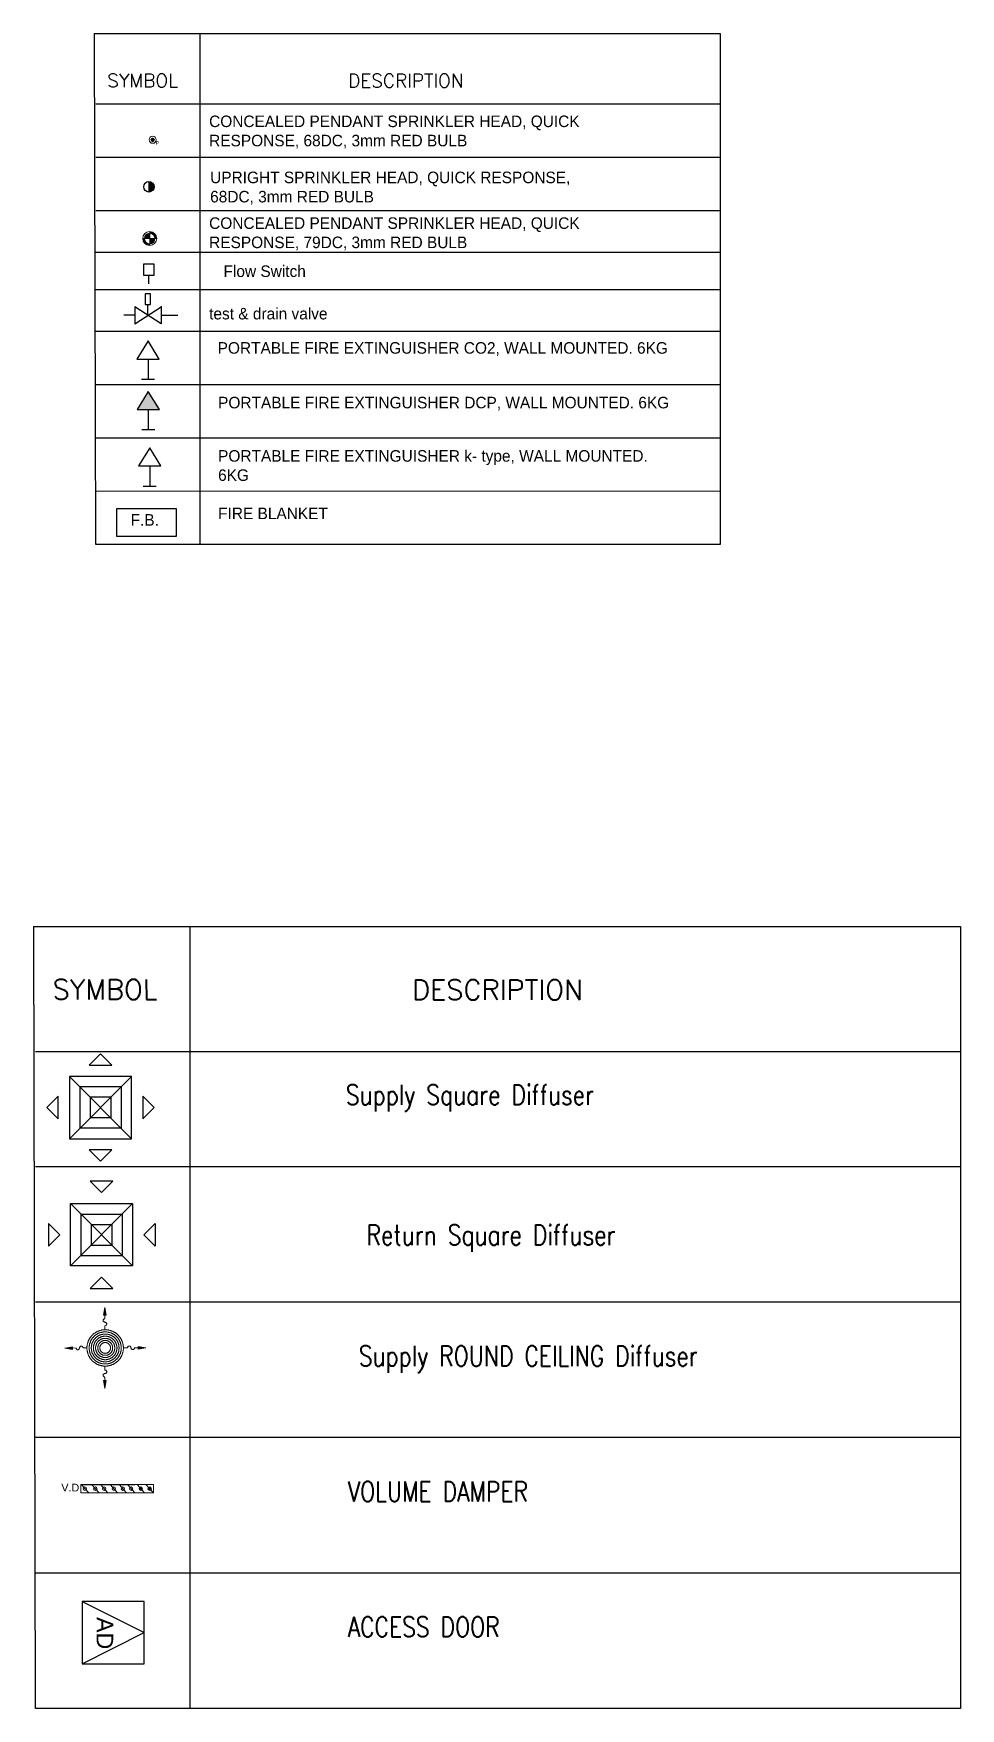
# Model space of a CAD drawing. Extents: x -2975 to 7327, y -1166 to 1029.
# Drawn here: x 2578 to 3472, y -962 to 653 of the extents above; entities that cross this region are included whole.
import ezdxf
from ezdxf.enums import TextEntityAlignment as Align

# ---------------------------------------------------------------- set-up
doc = ezdxf.new("R2010")
doc.units = 0
for name, color, linetype in [('09029-L-BLOCK A0$0$FIN', 2, 'Continuous'), ('CIRC-TXT', 3, 'Continuous'), ('FIER PIPE', 1, 'Continuous'), ('fire extinguisher', 7, 'Continuous'), ('fire fighting', 1, 'Continuous'), ('Hvac 1', 90, 'Continuous'), ('HVAC Duct', 5, 'Continuous'), ('HVAC SUPPLY AIR DUCT', 150, 'Continuous'), ('Layer 1', 8, 'Continuous'), ('M-HVAC-BLUE', 5, 'Continuous')]:
    doc.layers.add(name, color=color, linetype=linetype)
for name, color, linetype, lineweight in [('E-L-TEXT', 7, 'Continuous', 13), ('E-LIGHT', 130, 'Continuous', 20), ('E-P-CONDUITS', 6, 'Continuous', 40), ('H', 7, 'Continuous', 13), ('H-DUCT-SUP', 100, 'Continuous', 20), ('H-TEXT', 140, 'Continuous', 20), ('P', 250, 'Continuous', 13)]:
    doc.layers.add(name, color=color, linetype=linetype, lineweight=lineweight)
doc.styles.add('Arial', font='')
doc.styles.add('S', font='ROMANS.shx', dxfattribs={"width": 0.8})
doc.styles.get("Standard").update_dxf_attribs({"font": 'arial.ttf'})
doc.styles.add('T25', font='STENCIL.TTF', dxfattribs={"height": 2.5})
doc.styles.get('Arial').set_extended_font_data('@Arial Unicode MS')

msp = doc.modelspace()

# ---------------------------------------------------------------- texts
at = {"layer": 'CIRC-TXT', "linetype": 'Continuous', "style": 'S'}
for s, height, p in [('SYMBOL', 13.0544, (2683.672, 601.459)), ('DESCRIPTION', 13.05438, (2937.484, 601.237)), ('SYMBOL', 19.3398, (2647.457, -278.436)), ('DESCRIPTION', 19.33982, (3025.886, -278.765))]:
    msp.add_text(s, height=height, rotation=0.001845, dxfattribs=at).set_placement(p, align=Align.CENTER)
at = {"layer": 'CIRC-TXT', "linetype": 'Continuous', "char_height": 19.33982, "width": 572.36631, "attachment_point": 1, "rotation": 0.001845, "style": 'S'}
for s, insert in [('Supply Square Diffuser', (2879.619, -360.832)), ('Return Square Diffuser', (2899.62, -496.003)), (' Supply ROUND CEILING Diffuser', (2881.49, -612.704)), ('VOLUME DAMPER', (2881.482, -743.345)), ('ACCESS DOOR', (2881.482, -873.986))]:
    msp.add_mtext(s, dxfattribs=dict(at, insert=insert))
at = {"layer": 'E-LIGHT', "color": 4, "char_height": 11.13231, "attachment_point": 1, "style": 'T25'}
for s, insert, width in [('CONCEALED PENDANT SPRINKLER HEAD, QUICK RESPONSE, 68DC, 3mm RED BULB', (2747.793, 574.203), 392.07201), ('UPRIGHT SPRINKLER HEAD, QUICK RESPONSE, 68DC, 3mm RED BULB', (2748.773, 520.092), 386.34726), ('CONCEALED PENDANT SPRINKLER HEAD, QUICK RESPONSE, 79DC, 3mm RED BULB', (2747.8, 475.999), 392.07201), ('Flow Switch', (2761.694, 429.613), 392.07201), ('test & drain valve', (2747.812, 388.687), 392.07201), ('PORTABLE FIRE EXTINGUISHER CO2, WALL MOUNTED. 6KG', (2756.027, 355.615), 418.61025), ('PORTABLE FIRE EXTINGUISHER DCP, WALL MOUNTED. 6KG', (2756.45, 302.887), 418.61025), ('PORTABLE FIRE EXTINGUISHER k- type, WALL MOUNTED. 6KG', (2756.449, 251.451), 418.61025), ('FIRE BLANKET', (2756.449, 196.001), 418.61025)]:
    msp.add_mtext(s, dxfattribs=dict(at, insert=insert, width=width))
at = {"layer": 'Layer 1', "color": 40, "true_color": 0xf8d731, "insert": (2672.101, 189.717), "char_height": 11.1323, "width": 418.61025, "attachment_point": 1, "style": 'T25'}
msp.add_mtext('F.B.', dxfattribs=at)

# ---------------------------------------------------------------- blocks, each defined once
blk = doc.blocks.new('DFGDFGD')
at = {"color": 4}
for p, q in [((1227.2364, -213.1888), (1226.9364, -212.8888)), ((1227.2364, -212.8888), (1226.9364, -213.1888)), ((1226.9364, -212.8888), (1227.2364, -212.8888)), ((1226.9364, -213.1888), (1226.9364, -212.8888)), ((1227.1865, -212.9387), (1226.9863, -212.9387)), ((1226.9863, -212.9387), (1226.9863, -213.1389)), ((1227.1865, -212.9387), (1227.1865, -213.1389)), ((1227.2364, -212.8888), (1227.2364, -213.1888)), ((1227.1366, -212.9886), (1227.0363, -212.9886)), ((1227.0363, -212.9886), (1227.0363, -213.089)), ((1227.1366, -212.9886), (1227.1366, -213.089)), ((1227.1366, -213.089), (1227.0363, -213.089)), ((1227.1865, -213.1389), (1226.9863, -213.1389)), ((1227.2364, -213.1888), (1226.9364, -213.1888))]:
    blk.add_line(p, q, dxfattribs=at)
for points in [[(1227.141, -212.8343), (1227.0319, -212.8343), (1227.0864, -212.7797), (1227.141, -212.8343)], [(1226.8819, -212.9843), (1226.8819, -213.0933), (1226.8273, -213.0388), (1226.8819, -212.9843)], [(1227.291, -213.0933), (1227.291, -212.9843), (1227.3455, -213.0388), (1227.291, -213.0933)], [(1227.0319, -213.2433), (1227.141, -213.2433), (1227.0864, -213.2979), (1227.0319, -213.2433)]]:
    blk.add_lwpolyline(points, dxfattribs=at)
blk = doc.blocks.new('WEER')
at = {"color": 6}
for p, q in [((1227.141, -214.2174), (1227.0319, -214.2174)), ((1227.0319, -214.2174), (1227.0864, -214.272)), ((1227.0864, -214.272), (1227.141, -214.2174)), ((1227.2364, -214.6225), (1226.9364, -214.3225)), ((1227.2364, -214.3225), (1226.9364, -214.6225)), ((1226.9364, -214.3225), (1227.2364, -214.3225)), ((1226.9364, -214.6225), (1226.9364, -214.3225)), ((1227.1865, -214.3724), (1226.9863, -214.3724)), ((1226.9863, -214.3724), (1226.9863, -214.5726)), ((1227.1865, -214.3724), (1227.1865, -214.5726)), ((1227.2364, -214.3225), (1227.2364, -214.6225)), ((1226.8273, -214.4179), (1226.8273, -214.527)), ((1226.8819, -214.4725), (1226.8273, -214.4179)), ((1226.8273, -214.527), (1226.8819, -214.4725)), ((1227.1366, -214.4223), (1227.0363, -214.4223)), ((1227.0363, -214.4223), (1227.0363, -214.5227)), ((1227.1366, -214.4223), (1227.1366, -214.5227)), ((1227.3455, -214.4179), (1227.291, -214.4725)), ((1227.291, -214.4725), (1227.3455, -214.527)), ((1227.3455, -214.527), (1227.3455, -214.4179)), ((1227.1366, -214.5227), (1227.0363, -214.5227)), ((1227.2364, -214.6225), (1226.9364, -214.6225)), ((1227.1865, -214.5726), (1226.9863, -214.5726)), ((1227.0864, -214.677), (1227.0319, -214.7316)), ((1227.141, -214.7316), (1227.0864, -214.677)), ((1227.141, -214.7316), (1227.0319, -214.7316))]:
    blk.add_line(p, q, dxfattribs=at)
blk = doc.blocks.new('SRD')
at = {"layer": 'H', "linetype": 'Continuous', "lineweight": 0}
for points in [[(27472, -6822), (27447, -6822), (27459, -6749)], [(27147, -7128), (27147, -7153), (27074, -7140)], [(27780, -7126), (27780, -7151), (27854, -7139)], [(27472, -7454), (27447, -7454), (27459, -7528)]]:
    blk.add_hatch(color=3, dxfattribs=at).paths.add_polyline_path(points)
at = {"layer": 'P', "color": 3, "linetype": 'Continuous', "lineweight": 0, "elevation": -2345}
for points in [[(27472, -6822), (27447, -6822), (27459, -6749), (27472, -6822)], [(27460, -6858), (27458, -6858), (27454, -6860), (27451, -6860), (27449, -6862), (27447, -6865), (27445, -6868), (27444, -6871), (27444, -6875), (27444, -6878), (27445, -6882), (27447, -6884), (27449, -6886), (27452, -6888), (27455, -6890), (27458, -6891), (27461, -6891)], [(27459, -6822), (27459, -6857)], [(27461, -6926), (27464, -6925), (27468, -6924), (27471, -6922), (27473, -6920), (27475, -6918), (27477, -6915), (27478, -6911), (27478, -6908), (27478, -6904), (27477, -6902), (27475, -6899), (27473, -6896), (27470, -6894), (27467, -6893), (27464, -6892), (27460, -6891)], [(27460, -6925), (27461, -6963)], [(27463, -6964), (27459, -6964), (27454, -6964), (27450, -6964), (27445, -6964), (27441, -6965), (27436, -6966), (27432, -6966), (27428, -6968), (27424, -6968), (27419, -6970), (27415, -6970), (27411, -6971), (27407, -6973), (27403, -6975), (27399, -6976), (27395, -6978), (27391, -6979), (27387, -6981), (27383, -6983), (27380, -6985), (27376, -6987), (27373, -6989), (27369, -6991), (27366, -6994), (27362, -6996), (27359, -6998), (27355, -7001), (27352, -7004), (27348, -7006), (27345, -7009), (27343, -7012), (27339, -7015), (27336, -7018), (27334, -7021), (27331, -7024), (27328, -7028), (27325, -7031), (27323, -7034), (27320, -7038), (27318, -7041), (27316, -7045), (27313, -7048), (27311, -7052), (27310, -7056), (27307, -7059), (27305, -7063), (27304, -7067), (27302, -7071), (27300, -7075), (27299, -7079), (27297, -7083), (27296, -7087), (27295, -7091), (27294, -7095), (27292, -7100), (27292, -7103), (27291, -7108), (27290, -7112), (27290, -7117), (27289, -7121), (27288, -7125), (27288, -7130), (27288, -7135), (27288, -7139), (27288, -7144), (27288, -7148), (27288, -7152), (27289, -7157), (27290, -7161), (27290, -7165), (27291, -7170), (27292, -7174), (27292, -7179), (27294, -7182), (27295, -7187), (27296, -7191), (27297, -7195), (27299, -7199), (27300, -7203), (27302, -7207), (27304, -7211), (27305, -7215), (27307, -7219), (27310, -7223), (27311, -7226), (27313, -7230), (27316, -7233), (27318, -7237), (27320, -7240), (27323, -7244), (27325, -7247), (27328, -7250), (27331, -7253), (27334, -7256), (27336, -7260), (27339, -7263), (27343, -7265), (27345, -7269), (27348, -7271), (27352, -7274), (27355, -7277), (27359, -7279), (27362, -7282), (27366, -7284), (27369, -7286), (27373, -7289), (27376, -7291), (27380, -7293), (27383, -7295), (27387, -7297), (27391, -7298), (27395, -7300), (27399, -7302), (27403, -7304), (27407, -7305), (27411, -7306), (27415, -7307), (27419, -7309), (27424, -7309), (27428, -7311), (27432, -7311), (27436, -7312), (27441, -7312), (27445, -7313), (27450, -7313), (27454, -7314), (27459, -7314), (27463, -7314), (27468, -7314), (27472, -7314), (27477, -7313), (27481, -7313), (27485, -7312), (27490, -7312), (27494, -7311), (27498, -7311), (27503, -7309), (27507, -7309), (27511, -7307), (27515, -7306), (27519, -7305), (27524, -7304), (27528, -7302), (27531, -7300), (27535, -7298), (27539, -7297), (27543, -7295), (27547, -7293), (27550, -7291), (27554, -7289), (27558, -7286), (27561, -7284), (27565, -7282), (27568, -7279), (27572, -7277), (27575, -7274), (27578, -7271), (27581, -7269), (27584, -7265), (27587, -7263), (27590, -7260), (27593, -7256), (27596, -7253), (27598, -7250), (27601, -7247), (27603, -7244), (27606, -7240), (27609, -7237), (27610, -7233), (27613, -7230), (27615, -7226), (27617, -7223), (27619, -7219), (27621, -7215), (27623, -7211), (27624, -7207), (27626, -7203), (27628, -7199), (27629, -7195), (27630, -7191), (27631, -7187), (27633, -7182), (27634, -7179), (27635, -7174), (27635, -7170), (27637, -7165), (27637, -7161), (27637, -7157), (27638, -7152), (27638, -7148), (27638, -7144), (27638, -7139), (27638, -7135), (27638, -7130), (27638, -7125), (27637, -7121), (27637, -7117), (27637, -7112), (27635, -7108), (27635, -7103), (27634, -7100), (27633, -7095), (27631, -7091), (27630, -7087), (27629, -7083), (27628, -7079), (27626, -7075), (27624, -7071), (27623, -7067), (27621, -7063), (27619, -7059), (27617, -7056), (27615, -7052), (27613, -7048), (27610, -7045), (27609, -7041), (27606, -7038), (27603, -7034), (27601, -7031), (27598, -7028), (27596, -7024), (27593, -7021), (27590, -7018), (27587, -7015), (27584, -7012), (27581, -7009), (27578, -7006), (27575, -7004), (27572, -7001), (27568, -6998), (27565, -6996), (27561, -6994), (27558, -6991), (27554, -6989), (27550, -6987), (27547, -6985), (27543, -6983), (27539, -6981), (27535, -6979), (27531, -6978), (27528, -6976), (27524, -6975), (27519, -6973), (27515, -6971), (27511, -6970), (27507, -6970), (27503, -6968), (27498, -6968), (27494, -6966), (27490, -6966), (27485, -6965), (27481, -6964), (27477, -6964), (27472, -6964), (27468, -6964), (27463, -6964)], [(27463, -6984), (27459, -6984), (27456, -6985), (27451, -6985), (27447, -6985), (27443, -6985), (27440, -6986), (27436, -6987), (27432, -6987), (27428, -6989), (27425, -6989), (27421, -6991), (27417, -6991), (27413, -6992), (27410, -6994), (27406, -6995), (27403, -6996), (27399, -6998), (27396, -6999), (27393, -7001), (27390, -7003), (27386, -7005), (27383, -7006), (27380, -7008), (27377, -7011), (27374, -7013), (27371, -7015), (27368, -7017), (27365, -7020), (27362, -7022), (27359, -7024), (27357, -7027), (27354, -7029), (27352, -7032), (27349, -7035), (27346, -7038), (27344, -7040), (27341, -7043), (27339, -7047), (27337, -7049), (27335, -7052), (27333, -7056), (27331, -7059), (27329, -7062), (27327, -7065), (27325, -7068), (27324, -7072), (27322, -7075), (27321, -7079), (27320, -7082), (27318, -7086), (27317, -7089), (27316, -7093), (27315, -7096), (27313, -7100), (27313, -7104), (27312, -7108), (27311, -7112), (27311, -7115), (27310, -7119), (27310, -7123), (27310, -7127), (27309, -7131), (27309, -7135), (27309, -7139), (27309, -7143), (27309, -7147), (27310, -7151), (27310, -7154), (27310, -7158), (27311, -7162), (27311, -7166), (27312, -7170), (27313, -7174), (27313, -7177), (27315, -7181), (27316, -7185), (27317, -7188), (27318, -7192), (27320, -7195), (27321, -7199), (27322, -7202), (27324, -7206), (27325, -7209), (27327, -7212), (27329, -7216), (27331, -7219), (27333, -7222), (27335, -7225), (27337, -7228), (27339, -7232), (27341, -7234), (27344, -7237), (27346, -7240), (27349, -7243), (27352, -7246), (27354, -7248), (27357, -7251), (27359, -7253), (27362, -7256), (27365, -7258), (27368, -7260), (27371, -7263), (27374, -7265), (27377, -7267), (27380, -7269), (27383, -7271), (27386, -7273), (27390, -7275), (27393, -7276), (27396, -7278), (27399, -7279), (27403, -7281), (27406, -7283), (27410, -7284), (27413, -7285), (27417, -7286), (27421, -7288), (27425, -7288), (27428, -7290), (27432, -7290), (27436, -7291), (27440, -7291), (27443, -7292), (27447, -7293), (27451, -7293), (27456, -7293), (27459, -7293), (27463, -7293), (27467, -7293), (27471, -7293), (27475, -7293), (27479, -7293), (27483, -7292), (27487, -7291), (27491, -7291), (27494, -7290), (27498, -7290), (27502, -7288), (27505, -7288), (27509, -7286), (27513, -7285), (27516, -7284), (27520, -7283), (27523, -7281), (27527, -7279), (27530, -7278), (27533, -7276), (27537, -7275), (27540, -7273), (27543, -7271), (27547, -7269), (27550, -7267), (27552, -7265), (27556, -7263), (27559, -7260), (27561, -7258), (27565, -7256), (27567, -7253), (27570, -7251), (27572, -7248), (27575, -7246), (27577, -7243), (27580, -7240), (27582, -7237), (27585, -7234), (27587, -7232), (27589, -7228), (27591, -7225), (27593, -7222), (27595, -7219), (27597, -7216), (27599, -7212), (27601, -7209), (27602, -7206), (27604, -7202), (27605, -7199), (27607, -7195), (27609, -7192), (27610, -7188), (27610, -7185), (27612, -7181), (27613, -7177), (27614, -7174), (27614, -7170), (27616, -7166), (27616, -7162), (27616, -7158), (27617, -7154), (27617, -7151), (27617, -7147), (27617, -7143), (27617, -7139), (27617, -7135), (27617, -7131), (27617, -7127), (27617, -7123), (27616, -7119), (27616, -7115), (27616, -7112), (27614, -7108), (27614, -7104), (27613, -7100), (27612, -7096), (27610, -7093), (27610, -7089), (27609, -7086), (27607, -7082), (27605, -7079), (27604, -7075), (27602, -7072), (27601, -7068), (27599, -7065), (27597, -7062), (27595, -7059), (27593, -7056), (27591, -7052), (27589, -7049), (27587, -7047), (27585, -7043), (27582, -7040), (27580, -7038), (27577, -7035), (27575, -7032), (27572, -7029), (27570, -7027), (27567, -7024), (27565, -7022), (27561, -7020), (27559, -7017), (27556, -7015), (27552, -7013), (27550, -7011), (27547, -7008), (27543, -7006), (27540, -7005), (27537, -7003), (27533, -7001), (27530, -6999), (27527, -6998), (27523, -6996), (27520, -6995), (27516, -6994), (27513, -6992), (27509, -6991), (27505, -6991), (27502, -6989), (27498, -6989), (27494, -6987), (27491, -6987), (27487, -6986), (27483, -6985), (27479, -6985), (27475, -6985), (27471, -6985), (27467, -6984), (27463, -6984)], [(27463, -7005), (27460, -7005), (27456, -7005), (27453, -7005), (27450, -7006), (27446, -7006), (27443, -7006), (27440, -7007), (27436, -7008), (27433, -7008), (27430, -7009), (27427, -7010), (27424, -7011), (27420, -7012), (27417, -7013), (27414, -7014), (27411, -7015), (27408, -7017), (27405, -7018), (27403, -7020), (27399, -7021), (27397, -7023), (27394, -7024), (27391, -7026), (27389, -7028), (27386, -7029), (27383, -7031), (27381, -7033), (27378, -7036), (27376, -7038), (27373, -7040), (27371, -7042), (27369, -7044), (27366, -7047), (27364, -7049), (27362, -7051), (27360, -7054), (27358, -7056), (27356, -7059), (27354, -7061), (27352, -7064), (27350, -7066), (27349, -7070), (27347, -7072), (27346, -7075), (27344, -7078), (27343, -7081), (27341, -7084), (27340, -7087), (27339, -7090), (27338, -7093), (27336, -7096), (27336, -7099), (27334, -7102), (27334, -7105), (27333, -7108), (27332, -7112), (27331, -7115), (27331, -7119), (27331, -7122), (27330, -7125), (27330, -7128), (27329, -7132), (27329, -7135), (27329, -7139), (27329, -7142), (27329, -7145), (27330, -7149), (27330, -7152), (27331, -7156), (27331, -7159), (27331, -7163), (27332, -7166), (27333, -7169), (27334, -7172), (27334, -7175), (27336, -7179), (27336, -7182), (27338, -7185), (27339, -7188), (27340, -7191), (27341, -7194), (27343, -7197), (27344, -7200), (27346, -7203), (27347, -7205), (27349, -7208), (27350, -7211), (27352, -7214), (27354, -7216), (27356, -7219), (27358, -7221), (27360, -7224), (27362, -7226), (27364, -7229), (27366, -7231), (27369, -7233), (27371, -7236), (27373, -7238), (27376, -7240), (27378, -7242), (27381, -7244), (27383, -7246), (27386, -7248), (27389, -7250), (27391, -7251), (27394, -7253), (27397, -7255), (27399, -7256), (27403, -7258), (27405, -7260), (27408, -7261), (27411, -7262), (27414, -7263), (27417, -7265), (27420, -7265), (27424, -7267), (27427, -7268), (27430, -7269), (27433, -7269), (27436, -7270), (27440, -7270), (27443, -7271), (27446, -7272), (27450, -7272), (27453, -7272), (27456, -7272), (27460, -7272), (27463, -7272), (27466, -7272), (27470, -7272), (27473, -7272), (27477, -7272), (27480, -7272), (27484, -7271), (27487, -7270), (27490, -7270), (27493, -7269), (27497, -7269), (27500, -7268), (27503, -7267), (27506, -7265), (27509, -7265), (27512, -7263), (27515, -7262), (27518, -7261), (27521, -7260), (27524, -7258), (27527, -7256), (27530, -7255), (27533, -7253), (27535, -7251), (27538, -7250), (27541, -7248), (27543, -7246), (27546, -7244), (27549, -7242), (27550, -7240), (27553, -7238), (27556, -7236), (27558, -7233), (27560, -7231), (27562, -7229), (27565, -7226), (27566, -7224), (27568, -7221), (27570, -7219), (27572, -7216), (27574, -7214), (27576, -7211), (27578, -7208), (27579, -7205), (27581, -7203), (27582, -7200), (27584, -7197), (27585, -7194), (27586, -7191), (27587, -7188), (27589, -7185), (27590, -7182), (27591, -7179), (27592, -7175), (27593, -7172), (27594, -7169), (27594, -7166), (27595, -7163), (27596, -7159), (27596, -7156), (27596, -7152), (27596, -7149), (27597, -7145), (27597, -7142), (27597, -7139), (27597, -7135), (27597, -7132), (27596, -7128), (27596, -7125), (27596, -7122), (27596, -7119), (27595, -7115), (27594, -7112), (27594, -7108), (27593, -7105), (27592, -7102), (27591, -7099), (27590, -7096), (27589, -7093), (27587, -7090), (27586, -7087), (27585, -7084), (27584, -7081), (27582, -7078), (27581, -7075), (27579, -7072), (27578, -7070), (27576, -7066), (27574, -7064), (27572, -7061), (27570, -7059), (27568, -7056), (27566, -7054), (27565, -7051), (27562, -7049), (27560, -7047), (27558, -7044), (27556, -7042), (27553, -7040), (27550, -7038), (27549, -7036), (27546, -7033), (27543, -7031), (27541, -7029), (27538, -7028), (27535, -7026), (27533, -7024), (27530, -7023), (27527, -7021), (27524, -7020), (27521, -7018), (27518, -7017), (27515, -7015), (27512, -7014), (27509, -7013), (27506, -7012), (27503, -7011), (27500, -7010), (27497, -7009), (27493, -7008), (27490, -7008), (27487, -7007), (27484, -7006), (27480, -7006), (27477, -7006), (27473, -7005), (27470, -7005), (27466, -7005), (27463, -7005)], [(27463, -7026), (27460, -7026), (27457, -7026), (27454, -7026), (27452, -7026), (27448, -7027), (27446, -7027), (27443, -7028), (27440, -7028), (27438, -7029), (27435, -7029), (27432, -7030), (27429, -7031), (27427, -7031), (27424, -7033), (27422, -7033), (27419, -7035), (27417, -7036), (27414, -7037), (27412, -7038), (27409, -7040), (27407, -7041), (27405, -7042), (27402, -7043), (27400, -7045), (27397, -7047), (27396, -7048), (27394, -7050), (27391, -7052), (27389, -7053), (27387, -7055), (27385, -7057), (27383, -7059), (27382, -7061), (27380, -7063), (27378, -7064), (27376, -7067), (27374, -7069), (27373, -7071), (27371, -7073), (27369, -7075), (27368, -7078), (27366, -7080), (27365, -7082), (27364, -7085), (27362, -7087), (27361, -7090), (27360, -7093), (27359, -7095), (27358, -7098), (27357, -7100), (27356, -7103), (27355, -7105), (27354, -7108), (27353, -7110), (27353, -7114), (27352, -7116), (27352, -7119), (27352, -7122), (27351, -7124), (27351, -7127), (27350, -7130), (27350, -7133), (27350, -7136), (27350, -7139), (27350, -7142), (27350, -7145), (27350, -7147), (27351, -7151), (27351, -7153), (27352, -7156), (27352, -7159), (27352, -7161), (27353, -7165), (27353, -7167), (27354, -7170), (27355, -7172), (27356, -7175), (27357, -7178), (27358, -7181), (27359, -7183), (27360, -7186), (27361, -7188), (27362, -7190), (27364, -7193), (27365, -7195), (27366, -7198), (27368, -7200), (27369, -7202), (27371, -7204), (27373, -7207), (27374, -7209), (27376, -7210), (27378, -7213), (27380, -7215), (27382, -7217), (27383, -7219), (27385, -7221), (27387, -7223), (27389, -7225), (27391, -7226), (27394, -7228), (27396, -7230), (27397, -7231), (27400, -7233), (27402, -7234), (27405, -7235), (27407, -7237), (27409, -7239), (27412, -7240), (27414, -7241), (27417, -7242), (27419, -7243), (27422, -7244), (27424, -7245), (27427, -7246), (27429, -7247), (27432, -7247), (27435, -7248), (27438, -7249), (27440, -7249), (27443, -7250), (27446, -7251), (27448, -7251), (27452, -7251), (27454, -7252), (27457, -7252), (27460, -7252), (27463, -7252), (27466, -7252), (27469, -7252), (27472, -7252), (27475, -7251), (27478, -7251), (27480, -7251), (27483, -7250), (27486, -7249), (27489, -7249), (27491, -7248), (27494, -7247), (27497, -7247), (27499, -7246), (27502, -7245), (27505, -7244), (27507, -7243), (27510, -7242), (27512, -7241), (27515, -7240), (27517, -7239), (27519, -7237), (27522, -7235), (27524, -7234), (27526, -7233), (27529, -7231), (27531, -7230), (27533, -7228), (27535, -7226), (27537, -7225), (27539, -7223), (27542, -7221), (27543, -7219), (27545, -7217), (27547, -7215), (27549, -7213), (27550, -7210), (27552, -7209), (27554, -7207), (27556, -7204), (27557, -7202), (27559, -7200), (27560, -7198), (27561, -7195), (27563, -7193), (27564, -7190), (27565, -7188), (27566, -7186), (27568, -7183), (27568, -7181), (27570, -7178), (27570, -7175), (27572, -7172), (27572, -7170), (27573, -7167), (27573, -7165), (27574, -7161), (27575, -7159), (27575, -7156), (27575, -7153), (27576, -7151), (27576, -7147), (27576, -7145), (27577, -7142), (27577, -7139), (27577, -7136), (27576, -7133), (27576, -7130), (27576, -7127), (27575, -7124), (27575, -7122), (27575, -7119), (27574, -7116), (27573, -7114), (27573, -7110), (27572, -7108), (27572, -7105), (27570, -7103), (27570, -7100), (27568, -7098), (27568, -7095), (27566, -7093), (27565, -7090), (27564, -7087), (27563, -7085), (27561, -7082), (27560, -7080), (27559, -7078), (27557, -7075), (27556, -7073), (27554, -7071), (27552, -7069), (27550, -7067), (27549, -7064), (27547, -7063), (27545, -7061), (27543, -7059), (27542, -7057), (27539, -7055), (27537, -7053), (27535, -7052), (27533, -7050), (27531, -7048), (27529, -7047), (27526, -7045), (27524, -7043), (27522, -7042), (27519, -7041), (27517, -7040), (27515, -7038), (27512, -7037), (27510, -7036), (27507, -7035), (27505, -7033), (27502, -7033), (27499, -7031), (27497, -7031), (27494, -7030), (27491, -7029), (27489, -7029), (27486, -7028), (27483, -7028), (27480, -7027), (27478, -7027), (27475, -7026), (27472, -7026), (27469, -7026), (27466, -7026), (27463, -7026)], [(27463, -7047), (27461, -7047), (27459, -7047), (27456, -7047), (27454, -7047), (27452, -7047), (27449, -7047), (27447, -7048), (27445, -7048), (27442, -7049), (27440, -7049), (27438, -7050), (27436, -7050), (27434, -7051), (27431, -7052), (27429, -7053), (27427, -7054), (27425, -7054), (27423, -7056), (27421, -7056), (27419, -7057), (27417, -7059), (27415, -7060), (27413, -7061), (27412, -7062), (27410, -7063), (27408, -7064), (27406, -7066), (27405, -7068), (27403, -7069), (27401, -7070), (27399, -7072), (27397, -7073), (27396, -7075), (27395, -7077), (27393, -7079), (27392, -7080), (27390, -7082), (27389, -7084), (27388, -7086), (27387, -7087), (27385, -7089), (27384, -7091), (27383, -7093), (27382, -7094), (27381, -7097), (27380, -7099), (27379, -7101), (27378, -7103), (27377, -7105), (27376, -7107), (27376, -7109), (27375, -7111), (27375, -7114), (27374, -7115), (27373, -7118), (27373, -7120), (27372, -7123), (27372, -7125), (27371, -7127), (27371, -7130), (27371, -7131), (27371, -7134), (27371, -7137), (27371, -7139), (27371, -7141), (27371, -7144), (27371, -7146), (27371, -7148), (27371, -7151), (27372, -7153), (27372, -7155), (27373, -7158), (27373, -7159), (27374, -7162), (27375, -7164), (27375, -7166), (27376, -7168), (27376, -7170), (27377, -7173), (27378, -7175), (27379, -7177), (27380, -7179), (27381, -7181), (27382, -7183), (27383, -7185), (27384, -7187), (27385, -7189), (27387, -7191), (27388, -7193), (27389, -7194), (27390, -7196), (27392, -7198), (27393, -7200), (27395, -7201), (27396, -7203), (27397, -7204), (27399, -7206), (27401, -7207), (27403, -7209), (27405, -7210), (27406, -7212), (27408, -7213), (27410, -7214), (27412, -7216), (27413, -7217), (27415, -7218), (27417, -7219), (27419, -7220), (27421, -7221), (27423, -7222), (27425, -7223), (27427, -7224), (27429, -7225), (27431, -7226), (27434, -7226), (27436, -7227), (27438, -7228), (27440, -7228), (27442, -7229), (27445, -7230), (27447, -7230), (27449, -7230), (27452, -7231), (27454, -7231), (27456, -7231), (27459, -7231), (27461, -7232), (27463, -7232), (27466, -7232), (27468, -7231), (27470, -7231), (27473, -7231), (27475, -7231), (27477, -7230), (27480, -7230), (27482, -7230), (27484, -7229), (27486, -7228), (27489, -7228), (27491, -7227), (27493, -7226), (27495, -7226), (27497, -7225), (27499, -7224), (27501, -7223), (27503, -7222), (27505, -7221), (27507, -7220), (27509, -7219), (27511, -7218), (27513, -7217), (27515, -7216), (27517, -7214), (27519, -7213), (27521, -7212), (27522, -7210), (27524, -7209), (27526, -7207), (27527, -7206), (27529, -7204), (27530, -7203), (27531, -7201), (27533, -7200), (27535, -7198), (27536, -7196), (27537, -7194), (27538, -7193), (27540, -7191), (27541, -7189), (27542, -7187), (27543, -7185), (27545, -7183), (27545, -7181), (27547, -7179), (27547, -7177), (27549, -7175), (27549, -7173), (27550, -7170), (27551, -7168), (27552, -7166), (27552, -7164), (27553, -7162), (27553, -7159), (27554, -7158), (27554, -7155), (27554, -7153), (27555, -7151), (27555, -7148), (27556, -7146), (27556, -7144), (27556, -7141), (27556, -7139), (27556, -7137), (27556, -7134), (27556, -7131), (27555, -7130), (27555, -7127), (27554, -7125), (27554, -7123), (27554, -7120), (27553, -7118), (27553, -7115), (27552, -7114), (27552, -7111), (27551, -7109), (27550, -7107), (27549, -7105), (27549, -7103), (27547, -7101), (27547, -7099), (27545, -7097), (27545, -7094), (27543, -7093), (27542, -7091), (27541, -7089), (27540, -7087), (27538, -7086), (27537, -7084), (27536, -7082), (27535, -7080), (27533, -7079), (27531, -7077), (27530, -7075), (27529, -7073), (27527, -7072), (27526, -7070), (27524, -7069), (27522, -7068), (27521, -7066), (27519, -7064), (27517, -7063), (27515, -7062), (27513, -7061), (27511, -7060), (27509, -7059), (27507, -7057), (27505, -7056), (27503, -7056), (27501, -7054), (27499, -7054), (27497, -7053), (27495, -7052), (27493, -7051), (27491, -7050), (27489, -7050), (27486, -7049), (27484, -7049), (27482, -7048), (27480, -7048), (27477, -7047), (27475, -7047), (27473, -7047), (27470, -7047), (27468, -7047), (27466, -7047), (27463, -7047)], [(27463, -7067), (27459, -7067), (27456, -7068), (27452, -7068), (27448, -7068), (27445, -7069), (27442, -7070), (27438, -7072), (27435, -7073), (27432, -7074), (27429, -7076), (27426, -7077), (27423, -7079), (27420, -7081), (27417, -7084), (27415, -7086), (27412, -7088), (27410, -7091), (27408, -7093), (27406, -7096), (27404, -7099), (27402, -7101), (27400, -7105), (27399, -7108), (27397, -7111), (27396, -7114), (27394, -7117), (27394, -7121), (27393, -7124), (27392, -7128), (27392, -7131), (27392, -7135), (27391, -7139), (27392, -7142), (27392, -7146), (27392, -7150), (27393, -7153), (27394, -7157), (27394, -7160), (27396, -7163), (27397, -7166), (27399, -7170), (27400, -7173), (27402, -7176), (27404, -7179), (27406, -7182), (27408, -7184), (27410, -7187), (27412, -7189), (27415, -7192), (27417, -7195), (27420, -7196), (27423, -7198), (27426, -7200), (27429, -7202), (27432, -7203), (27435, -7205), (27438, -7206), (27442, -7207), (27445, -7209), (27448, -7209), (27452, -7210), (27456, -7210), (27459, -7210), (27463, -7210), (27467, -7210), (27471, -7210), (27474, -7210), (27478, -7209), (27481, -7209), (27485, -7207), (27488, -7206), (27491, -7205), (27494, -7203), (27498, -7202), (27501, -7200), (27503, -7198), (27506, -7196), (27509, -7195), (27512, -7192), (27514, -7189), (27516, -7187), (27519, -7184), (27521, -7182), (27523, -7179), (27524, -7176), (27526, -7173), (27528, -7170), (27529, -7166), (27531, -7163), (27532, -7160), (27533, -7157), (27533, -7153), (27534, -7150), (27535, -7146), (27535, -7142), (27535, -7139), (27535, -7135), (27535, -7131), (27534, -7128), (27533, -7124), (27533, -7121), (27532, -7117), (27531, -7114), (27529, -7111), (27528, -7108), (27526, -7105), (27524, -7101), (27523, -7099), (27521, -7096), (27519, -7093), (27516, -7091), (27514, -7088), (27512, -7086), (27509, -7084), (27506, -7081), (27503, -7079), (27501, -7077), (27498, -7076), (27494, -7074), (27491, -7073), (27488, -7072), (27485, -7070), (27481, -7069), (27478, -7068), (27474, -7068), (27471, -7068), (27467, -7067), (27463, -7067)], [(27463, -7087), (27461, -7087), (27458, -7087), (27456, -7088), (27453, -7088), (27450, -7089), (27448, -7089), (27445, -7091), (27443, -7091), (27441, -7093), (27438, -7093), (27436, -7094), (27434, -7096), (27433, -7098), (27431, -7099), (27429, -7101), (27427, -7102), (27425, -7104), (27424, -7106), (27422, -7108), (27420, -7110), (27419, -7112), (27418, -7114), (27417, -7116), (27415, -7119), (27415, -7121), (27414, -7124), (27413, -7126), (27413, -7128), (27412, -7131), (27412, -7133), (27412, -7136), (27412, -7139), (27412, -7142), (27412, -7144), (27412, -7147), (27413, -7149), (27413, -7152), (27414, -7154), (27415, -7156), (27415, -7159), (27417, -7161), (27418, -7163), (27419, -7166), (27420, -7168), (27422, -7170), (27424, -7172), (27425, -7174), (27427, -7175), (27429, -7177), (27431, -7179), (27433, -7181), (27434, -7182), (27436, -7183), (27438, -7184), (27441, -7186), (27443, -7186), (27445, -7188), (27448, -7188), (27450, -7189), (27453, -7189), (27456, -7190), (27458, -7190), (27461, -7190), (27463, -7191), (27466, -7190), (27468, -7190), (27471, -7190), (27473, -7189), (27476, -7189), (27478, -7188), (27481, -7188), (27484, -7186), (27485, -7186), (27488, -7184), (27490, -7183), (27492, -7182), (27494, -7181), (27496, -7179), (27498, -7177), (27499, -7175), (27501, -7174), (27503, -7172), (27505, -7170), (27506, -7168), (27507, -7166), (27508, -7163), (27510, -7161), (27511, -7159), (27512, -7156), (27512, -7154), (27514, -7152), (27514, -7149), (27514, -7147), (27515, -7144), (27515, -7142), (27515, -7139), (27515, -7136), (27515, -7133), (27514, -7131), (27514, -7128), (27514, -7126), (27512, -7124), (27512, -7121), (27511, -7119), (27510, -7116), (27508, -7114), (27507, -7112), (27506, -7110), (27505, -7108), (27503, -7106), (27501, -7104), (27499, -7102), (27498, -7101), (27496, -7099), (27494, -7098), (27492, -7096), (27490, -7094), (27488, -7093), (27485, -7093), (27484, -7091), (27481, -7091), (27478, -7089), (27476, -7089), (27473, -7088), (27471, -7088), (27468, -7087), (27466, -7087), (27463, -7087)], [(27147, -7128), (27147, -7153), (27074, -7140), (27147, -7128)], [(27147, -7140), (27183, -7139)], [(27183, -7140), (27183, -7143), (27184, -7146), (27186, -7149), (27187, -7152), (27189, -7154), (27192, -7156), (27196, -7157), (27199, -7157), (27203, -7157), (27206, -7155), (27208, -7154), (27211, -7152), (27213, -7149), (27214, -7146), (27215, -7143), (27216, -7139)], [(27250, -7138), (27250, -7136), (27249, -7133), (27247, -7130), (27245, -7127), (27242, -7125), (27239, -7123), (27236, -7122), (27232, -7122), (27230, -7122), (27226, -7123), (27223, -7125), (27221, -7127), (27219, -7130), (27217, -7133), (27216, -7136), (27216, -7139)], [(27250, -7138), (27288, -7138)], [(27677, -7137), (27638, -7137)], [(27711, -7138), (27711, -7134), (27710, -7131), (27708, -7128), (27706, -7125), (27704, -7123), (27702, -7122), (27698, -7121), (27695, -7121), (27691, -7121), (27688, -7122), (27685, -7123), (27682, -7125), (27681, -7128), (27680, -7131), (27678, -7134), (27678, -7137)], [(27711, -7138), (27712, -7142), (27713, -7145), (27714, -7147), (27716, -7150), (27719, -7152), (27722, -7153), (27725, -7155), (27728, -7155), (27731, -7155), (27735, -7154), (27738, -7152), (27740, -7150), (27743, -7147), (27744, -7145), (27745, -7142), (27746, -7139)], [(27780, -7139), (27745, -7138)], [(27780, -7126), (27780, -7151), (27854, -7139), (27780, -7126)], [(27461, -7385), (27458, -7385), (27455, -7386), (27452, -7388), (27449, -7390), (27447, -7393), (27445, -7396), (27444, -7399), (27444, -7403), (27444, -7406), (27445, -7408), (27447, -7411), (27449, -7414), (27451, -7416), (27454, -7418), (27458, -7419), (27460, -7419)], [(27460, -7352), (27461, -7314)], [(27460, -7385), (27464, -7385), (27467, -7385), (27470, -7383), (27473, -7381), (27475, -7379), (27477, -7376), (27478, -7372), (27478, -7369), (27478, -7365), (27477, -7363), (27475, -7360), (27473, -7357), (27471, -7355), (27468, -7353), (27464, -7352), (27461, -7352)], [(27472, -7454), (27447, -7454), (27459, -7528), (27472, -7454)], [(27459, -7454), (27459, -7419)]]:
    blk.add_lwpolyline(points, dxfattribs=at)
blk = doc.blocks.new('pendent sprinkler')
at = {"layer": 'E-L-TEXT', "lineweight": 13}
h = blk.add_hatch(color=1, dxfattribs=at)
h.dxf.hatch_style = 1
h.set_gradient(color1=(255, 0, 0), color2=(0, 255, 0), name='SPHERICAL')
h.paths.add_polyline_path([(-33041209, 36644689, 1), (-33041259, 36644689, 1)])
at = {"layer": 'E-L-TEXT', "color": 1, "lineweight": 13}
for p, q in [((-33041262, 36644689), (-33041206, 36644689)), ((-33041234, 36644718), (-33041234, 36644661))]:
    blk.add_line(p, q, dxfattribs=at)
for radius in [50, 25]:
    blk.add_circle((-33041234, 36644689), radius, dxfattribs=at)
at = {"color": 3, "lineweight": 13}
blk.add_text('P', height=52.1, dxfattribs=at).set_placement((-33041191, 36644618))
blk = doc.blocks.new('upright sprinkler')
at = {"layer": 'E-P-CONDUITS', "lineweight": 13}
h = blk.add_hatch(color=2, dxfattribs=at)
h.dxf.hatch_style = 1
h.set_gradient(color1=(255, 0, 0), color2=(0, 255, 0), name='SPHERICAL')
h.paths.add_polyline_path([(196108, 30769, 0.414214), (196033, 30844), (196033, 30694, 0.414214)])
at = {"layer": 'E-L-TEXT', "color": 1, "lineweight": 13}
blk.add_line((196033, 30844), (196033, 30694), dxfattribs=at)
at = {"layer": 'Layer 1', "color": 1}
blk.add_circle((196033, 30769), 75, dxfattribs=at)
blk = doc.blocks.new('FS')
at = {"layer": 'Layer 1', "color": 2}
for p, q in [((211969, 29961), (211816, 29961)), ((211816, 29961), (211816, 29808)), ((211969, 29808), (211969, 29961)), ((211816, 29808), (211892, 29808)), ((211892, 29680), (211892, 29808)), ((211892, 29808), (211969, 29808))]:
    blk.add_line(p, q, dxfattribs=at)
blk = doc.blocks.new('T&D VALVE')
at = {"layer": 'Layer 1', "color": 2}
for p, q in [((211917, 29348), (211840, 29348)), ((211840, 29348), (211840, 29195)), ((211917, 29195), (211917, 29348)), ((211689, 29042), (211535, 29042)), ((212067, 28919), (211689, 29164)), ((211689, 29164), (211689, 28919)), ((211689, 28919), (212067, 29164)), ((211840, 29195), (211917, 29195)), ((211878, 29042), (211878, 29195)), ((212067, 29169), (212067, 28919)), ((212067, 29044), (212304, 29041))]:
    blk.add_line(p, q, dxfattribs=at)
blk = doc.blocks.new('FE')
at = {"layer": 'fire extinguisher', "color": 4, "ltscale": 100}
for p, q in [((19623, 17897), (19463, 17638)), ((19783, 17638), (19623, 17897)), ((19463, 17638), (19783, 17638))]:
    blk.add_line(p, q, dxfattribs=at)
at = {"layer": 'fire extinguisher', "color": 1, "ltscale": 100}
for p, q in [((19623, 17638), (19623, 17350)), ((19529, 17350), (19717, 17350))]:
    blk.add_line(p, q, dxfattribs=at)
blk = doc.blocks.new('FE-1')
h = blk.add_hatch(color=3)
h.dxf.hatch_style = 1
h.paths.add_polyline_path([(20175, 17897), (20015, 17638), (20335, 17638)])
h = blk.add_hatch(color=3)
h.dxf.hatch_style = 1
h.paths.add_polyline_path([(20335, 17638), (20175, 17897), (20015, 17638)])
h = blk.add_hatch(color=3)
h.dxf.hatch_style = 1
h.paths.add_polyline_path([(20175, 17897), (20015, 17638), (20335, 17638)])
at = {"layer": 'fire fighting', "ltscale": 100}
blk.add_hatch(color=3, dxfattribs=at).paths.add_polyline_path([(20335, 17638), (20175, 17897), (20015, 17638)])
at = {"layer": 'fire extinguisher', "color": 1, "ltscale": 100}
for p, q in [((20175, 17638), (20175, 17350)), ((20081, 17350), (20269, 17350))]:
    blk.add_line(p, q, dxfattribs=at)
at = {"layer": 'fire fighting', "color": 3, "ltscale": 100}
for p, q in [((20175, 17897), (20015, 17638)), ((20335, 17638), (20175, 17897))]:
    blk.add_line(p, q, dxfattribs=at)
at = {"layer": 'fire fighting', "ltscale": 100}
blk.add_line((20015, 17638), (20335, 17638), dxfattribs=at)
blk = doc.blocks.new('k fe')
at = {"layer": 'fire extinguisher', "color": 1, "ltscale": 100}
for p, q in [((206254, 26824), (205995, 26664)), ((206254, 26503), (206254, 26824)), ((205995, 26664), (206254, 26503)), ((206254, 26664), (206542, 26664)), ((206542, 26569), (206542, 26758))]:
    blk.add_line(p, q, dxfattribs=at)
blk = doc.blocks.new('pendent sprinkler 79 c')
at = {"lineweight": 13}
h = blk.add_hatch(color=2, dxfattribs=at)
h.dxf.hatch_style = 1
h.paths.add_polyline_path([(-32853376, 36629408), (-32853376, 36629383, -0.414214), (-32853301, 36629308), (-32853276, 36629308, 0.414214)])
h.paths.add_polyline_path([(-32853451, 36629308), (-32853476, 36629308, 0.414214), (-32853376, 36629208), (-32853376, 36629233, -0.414214)])
h = blk.add_hatch(color=1, dxfattribs=at)
h.dxf.hatch_style = 1
h.paths.add_polyline_path([(-32853301, 36629308), (-32853376, 36629308), (-32853376, 36629233, 0.414214)])
h.paths.add_polyline_path([(-32853376, 36629383, 0.414214), (-32853451, 36629308), (-32853376, 36629308)])
at = {"layer": 'FIER PIPE', "color": 2, "lineweight": 13}
for p, q in [((-32853276, 36629308), (-32853476, 36629308)), ((-32853376, 36629408), (-32853376, 36629208))]:
    blk.add_line(p, q, dxfattribs=at)
at = {"layer": 'FIER PIPE', "color": 1, "lineweight": 13}
blk.add_circle((-32853376, 36629308), 100, dxfattribs=at)
at = {"layer": 'FIER PIPE', "color": 2, "lineweight": 13}
blk.add_circle((-32853376, 36629308), 75, dxfattribs=at)
blk = doc.blocks.new('VD.')
at = {"layer": 'H-DUCT-SUP'}
h = blk.add_hatch(color=5, dxfattribs=at)
h.set_gradient(color1=(153, 38, 0), color2=(153, 38, 0), tint=1)
h.paths.add_polyline_path([(90.834, 74.63), (90.819, 74.646, 0.21422), (90.815, 74.638, 0.647147)])
h.paths.add_polyline_path([(90.834, 74.63, 0.21422), (90.838, 74.638, 0.647147), (90.819, 74.646)])
h.paths.add_polyline_path([(90.901, 74.63), (90.886, 74.646, 0.21422), (90.882, 74.638, 0.647147)])
h.paths.add_polyline_path([(90.886, 74.646), (90.901, 74.63, 0.21422), (90.905, 74.638, 0.647147)])
h.paths.add_polyline_path([(90.944, 74.646, 0.21422), (90.94, 74.638, 0.647147), (90.959, 74.63)])
h.paths.add_polyline_path([(90.944, 74.646), (90.959, 74.63, 0.21422), (90.962, 74.638, 0.647147)])
h.paths.add_polyline_path([(91.022, 74.63), (91.007, 74.646, 0.21422), (91.003, 74.638, 0.647147)])
h.paths.add_polyline_path([(91.022, 74.63, 0.21422), (91.025, 74.638, 0.647147), (91.007, 74.646)])
h.paths.add_polyline_path([(91.08, 74.63), (91.065, 74.646, 0.21422), (91.061, 74.638, 0.647147)])
h.paths.add_polyline_path([(91.065, 74.646), (91.08, 74.63, 0.21422), (91.084, 74.638, 0.647147)])
h.paths.add_polyline_path([(91.119, 74.646, 0.21422), (91.115, 74.638, 0.647147), (91.134, 74.63)])
h.paths.add_polyline_path([(91.119, 74.646), (91.134, 74.63, 0.21422), (91.137, 74.638, 0.647147)])
at = {"layer": 'HVAC Duct'}
h = blk.add_hatch(color=5, dxfattribs=at)
h.set_gradient(color1=(153, 38, 0), color2=(153, 38, 0), tint=1)
h.paths.add_polyline_path([(91.182, 74.647), (91.196, 74.63, 0.21422), (91.2, 74.638, 0.647147)])
h.paths.add_polyline_path([(91.182, 74.647, 0.21422), (91.178, 74.638, 0.647147), (91.196, 74.63)])
h.paths.add_polyline_path([(91.24, 74.647, 0.21422), (91.236, 74.638, 0.647147), (91.255, 74.63)])
h.paths.add_polyline_path([(91.255, 74.63, 0.21422), (91.259, 74.638, 0.647147), (91.24, 74.647)])
at = {"layer": 'H-DUCT-SUP', "color": 22}
for p, q in [((90.851, 74.611, 0), (90.802, 74.665)), ((90.918, 74.611, 0), (90.87, 74.665)), ((90.975, 74.611, 0), (90.927, 74.665)), ((91.038, 74.611, 0), (90.99, 74.665)), ((91.097, 74.611, 0), (91.048, 74.665)), ((91.15, 74.611, 0), (91.102, 74.665, 0)), ((91.213, 74.611, 0), (91.165, 74.665, 0)), ((91.271, 74.611, 0), (91.223, 74.665, 0))]:
    blk.add_line(p, q, dxfattribs=at)
at = {"layer": 'H-DUCT-SUP', "color": 224, "elevation": 0}
blk.add_lwpolyline([(91.272, 74.665), (90.8, 74.665), (90.8, 74.611), (91.272, 74.611)], close=True, dxfattribs=at)
at = {"layer": 'H-DUCT-SUP', "color": 22}
for centre in [(90.826, 74.638, 0), (90.894, 74.638, 0), (90.951, 74.638, 0), (91.014, 74.638, 0), (91.073, 74.638, 0), (91.126, 74.638, 0), (91.189, 74.638, 0), (91.247, 74.638, 0)]:
    blk.add_circle(centre, 0.0112, dxfattribs=at)
at = {"layer": 'HVAC Duct', "color": 22}
blk.add_line((90.8, 74.665, 0), (91.15, 74.665, 0), dxfattribs=at)
at = {"layer": 'H-TEXT', "style": 'Arial'}
blk.add_text('V.D', height=0.05, dxfattribs=at).set_placement((90.673, 74.62))
blk = doc.blocks.new('$0$AD')
at = {"layer": '09029-L-BLOCK A0$0$FIN', "color": 1}
for p, q in [((110603.299, 37018.805), (110602.699, 37018.805)), ((110602.699, 37018.805), (110602.699, 37018.205)), ((110602.699, 37018.205), (110602.999, 37018.805)), ((110603.299, 37018.205), (110602.999, 37018.805)), ((110603.299, 37018.205), (110603.299, 37018.805)), ((110602.699, 37018.205), (110603.299, 37018.205))]:
    blk.add_line(p, q, dxfattribs=at)
at = {"layer": '09029-L-BLOCK A0$0$FIN', "color": 1, "insert": (110602.849, 37018.505), "char_height": 0.16, "attachment_point": 1}
blk.add_mtext_dynamic_manual_height_columns('AD', width=0.1739, gutter_width=12.5, heights=[0], dxfattribs=at)

# ---------------------------------------------------------------- linework, layer by layer
at = {"layer": '09029-L-BLOCK A0$0$FIN', "color": 4}
for p, q in [((2637.073, 653.331), (3240.557, 653.351)), ((2637.073, 653.331), (2638.325, 160.285)), ((2738.867, 653.335), (2738.859, 160.283)), ((3240.557, 653.351), (3240.549, 160.275)), ((3240.559, 585.141), (2638.455, 585.141)), ((3240.559, 533.7), (2638.455, 533.7)), ((3240.561, 482.25), (2638.455, 482.26)), ((3240.558, 442.127), (2638.455, 442.165)), ((3240.561, 405.997), (2638.455, 406.006)), ((3240.558, 365.969), (2638.455, 366.008)), ((3240.561, 314.558), (2638.455, 314.567)), ((3240.558, 263.108), (2638.455, 263.146)), ((3240.558, 211.687), (2638.455, 211.725)), ((3240.561, 160.275), (2638.455, 160.285)), ((2578.422, -208.024), (3472.471, -207.996)), ((2578.422, -208.024), (2580.17, -962.345)), ((2729.227, -208.02), (2729.215, -962.354)), ((3472.471, -207.996), (3472.325, -962.401)), ((3472.475, -328.915), (2580.468, -328.915)), ((3472.477, -439.794), (2580.468, -439.78)), ((3472.473, -570.478), (2580.468, -570.422)), ((3472.473, -701.119), (2580.468, -701.063)), ((3472.464, -831.76), (2580.46, -831.704)), ((3472.464, -962.401), (2580.46, -962.345))]:
    msp.add_line(p, q, dxfattribs=at)
at = {"layer": 'Layer 1', "color": 40, "true_color": 0xf8d731}
msp.add_lwpolyline([(2658.645, 195.128), (2715.867, 195.128), (2715.867, 168.003), (2658.645, 168.003)], close=True, dxfattribs=at)

# ---------------------------------------------------------------- block references
at = {"layer": 'E-L-TEXT', "color": 1, "lineweight": 13, "xscale": 0.06750000000000002, "yscale": 0.06750000000000002, "zscale": 0.06750000000000002}
msp.add_blockref('pendent sprinkler', (2232976.642, -2472965.691), dxfattribs=at)
at = {"layer": 'FIER PIPE', "color": 1, "lineweight": 13, "xscale": 0.06750000000000002, "yscale": 0.06750000000000002, "zscale": 0.06750000000000002}
msp.add_blockref('pendent sprinkler 79 c', (2220293.372, -2472022.716), dxfattribs=at)
at = {"layer": 'fire fighting', "xscale": 0.06750000000000002, "yscale": 0.06750000000000002, "zscale": 0.06750000000000002}
msp.add_blockref('FE', (1364.365, -851.307), dxfattribs=at)
at = {"layer": 'fire fighting', "color": 5, "xscale": 0.06750000000000002, "yscale": 0.06750000000000002, "zscale": 0.06750000000000002}
msp.add_blockref('FE-1', (1327.273, -899.881), dxfattribs=at)
at = {"layer": 'Hvac 1', "color": 3}
for name, p, xscale, yscale, zscale, rotation in [('DFGDFGD', (45254.17, -245819.476), -200.0158607284392, 200.0158607284392, 200.0158607284392, 270), ('WEER', (-40253.957, -245942.167), 200.0158607284393, 200.0158607284393, 200.0158607284393, 90)]:
    msp.add_blockref(name, p, dxfattribs=dict(at, xscale=xscale, yscale=yscale, zscale=zscale, rotation=rotation))
at = {"layer": 'HVAC SUPPLY AIR DUCT', "xscale": 0.1001824692634446, "yscale": 0.1001824692634446, "zscale": 0.1001824692634446}
msp.add_blockref('SRD', (-103.766, 100.609, 234.89), dxfattribs=at)
at = {"layer": 'Layer 1', "color": 40, "true_color": 0xf8d731, "xscale": 0.06750000000000002, "yscale": 0.06750000000000002, "zscale": 0.06750000000000002}
for name, p in [('upright sprinkler', (-10542.47, -1571.435)), ('FS', (-11613.012, -1591.649)), ('T&D VALVE', (-11613.012, -1578.738))]:
    msp.add_blockref(name, p, dxfattribs=at)
at = {"layer": 'Layer 1', "color": 40, "true_color": 0xf8d731, "xscale": 0.06750000000000002, "yscale": 0.06750000000000002, "zscale": 0.06750000000000002, "rotation": 270}
msp.add_blockref('k fe', (890.682, 14158.44), dxfattribs=at)
at = {"layer": 'M-HVAC-BLUE', "xscale": 148.4681936657943, "yscale": 148.4681936657943, "zscale": 148.4681936657943}
msp.add_blockref('VD.', (-10856.804, -11831.743, 0), dxfattribs=at)
at = {"layer": 'M-HVAC-BLUE', "xscale": 100, "yscale": 100, "zscale": 100, "rotation": 270}
msp.add_blockref('$0$AD', (-3699195.201, 11059410.694), dxfattribs=at)

msp.set_redraw_order([(e.dxf.handle, doc.entitydb.next_handle()) for e in msp.query("TEXT MTEXT ATTDEF DIMENSION ARC_DIMENSION")])  # texts and dimensions are drawn at this point

doc.saveas('drawing.dxf')
